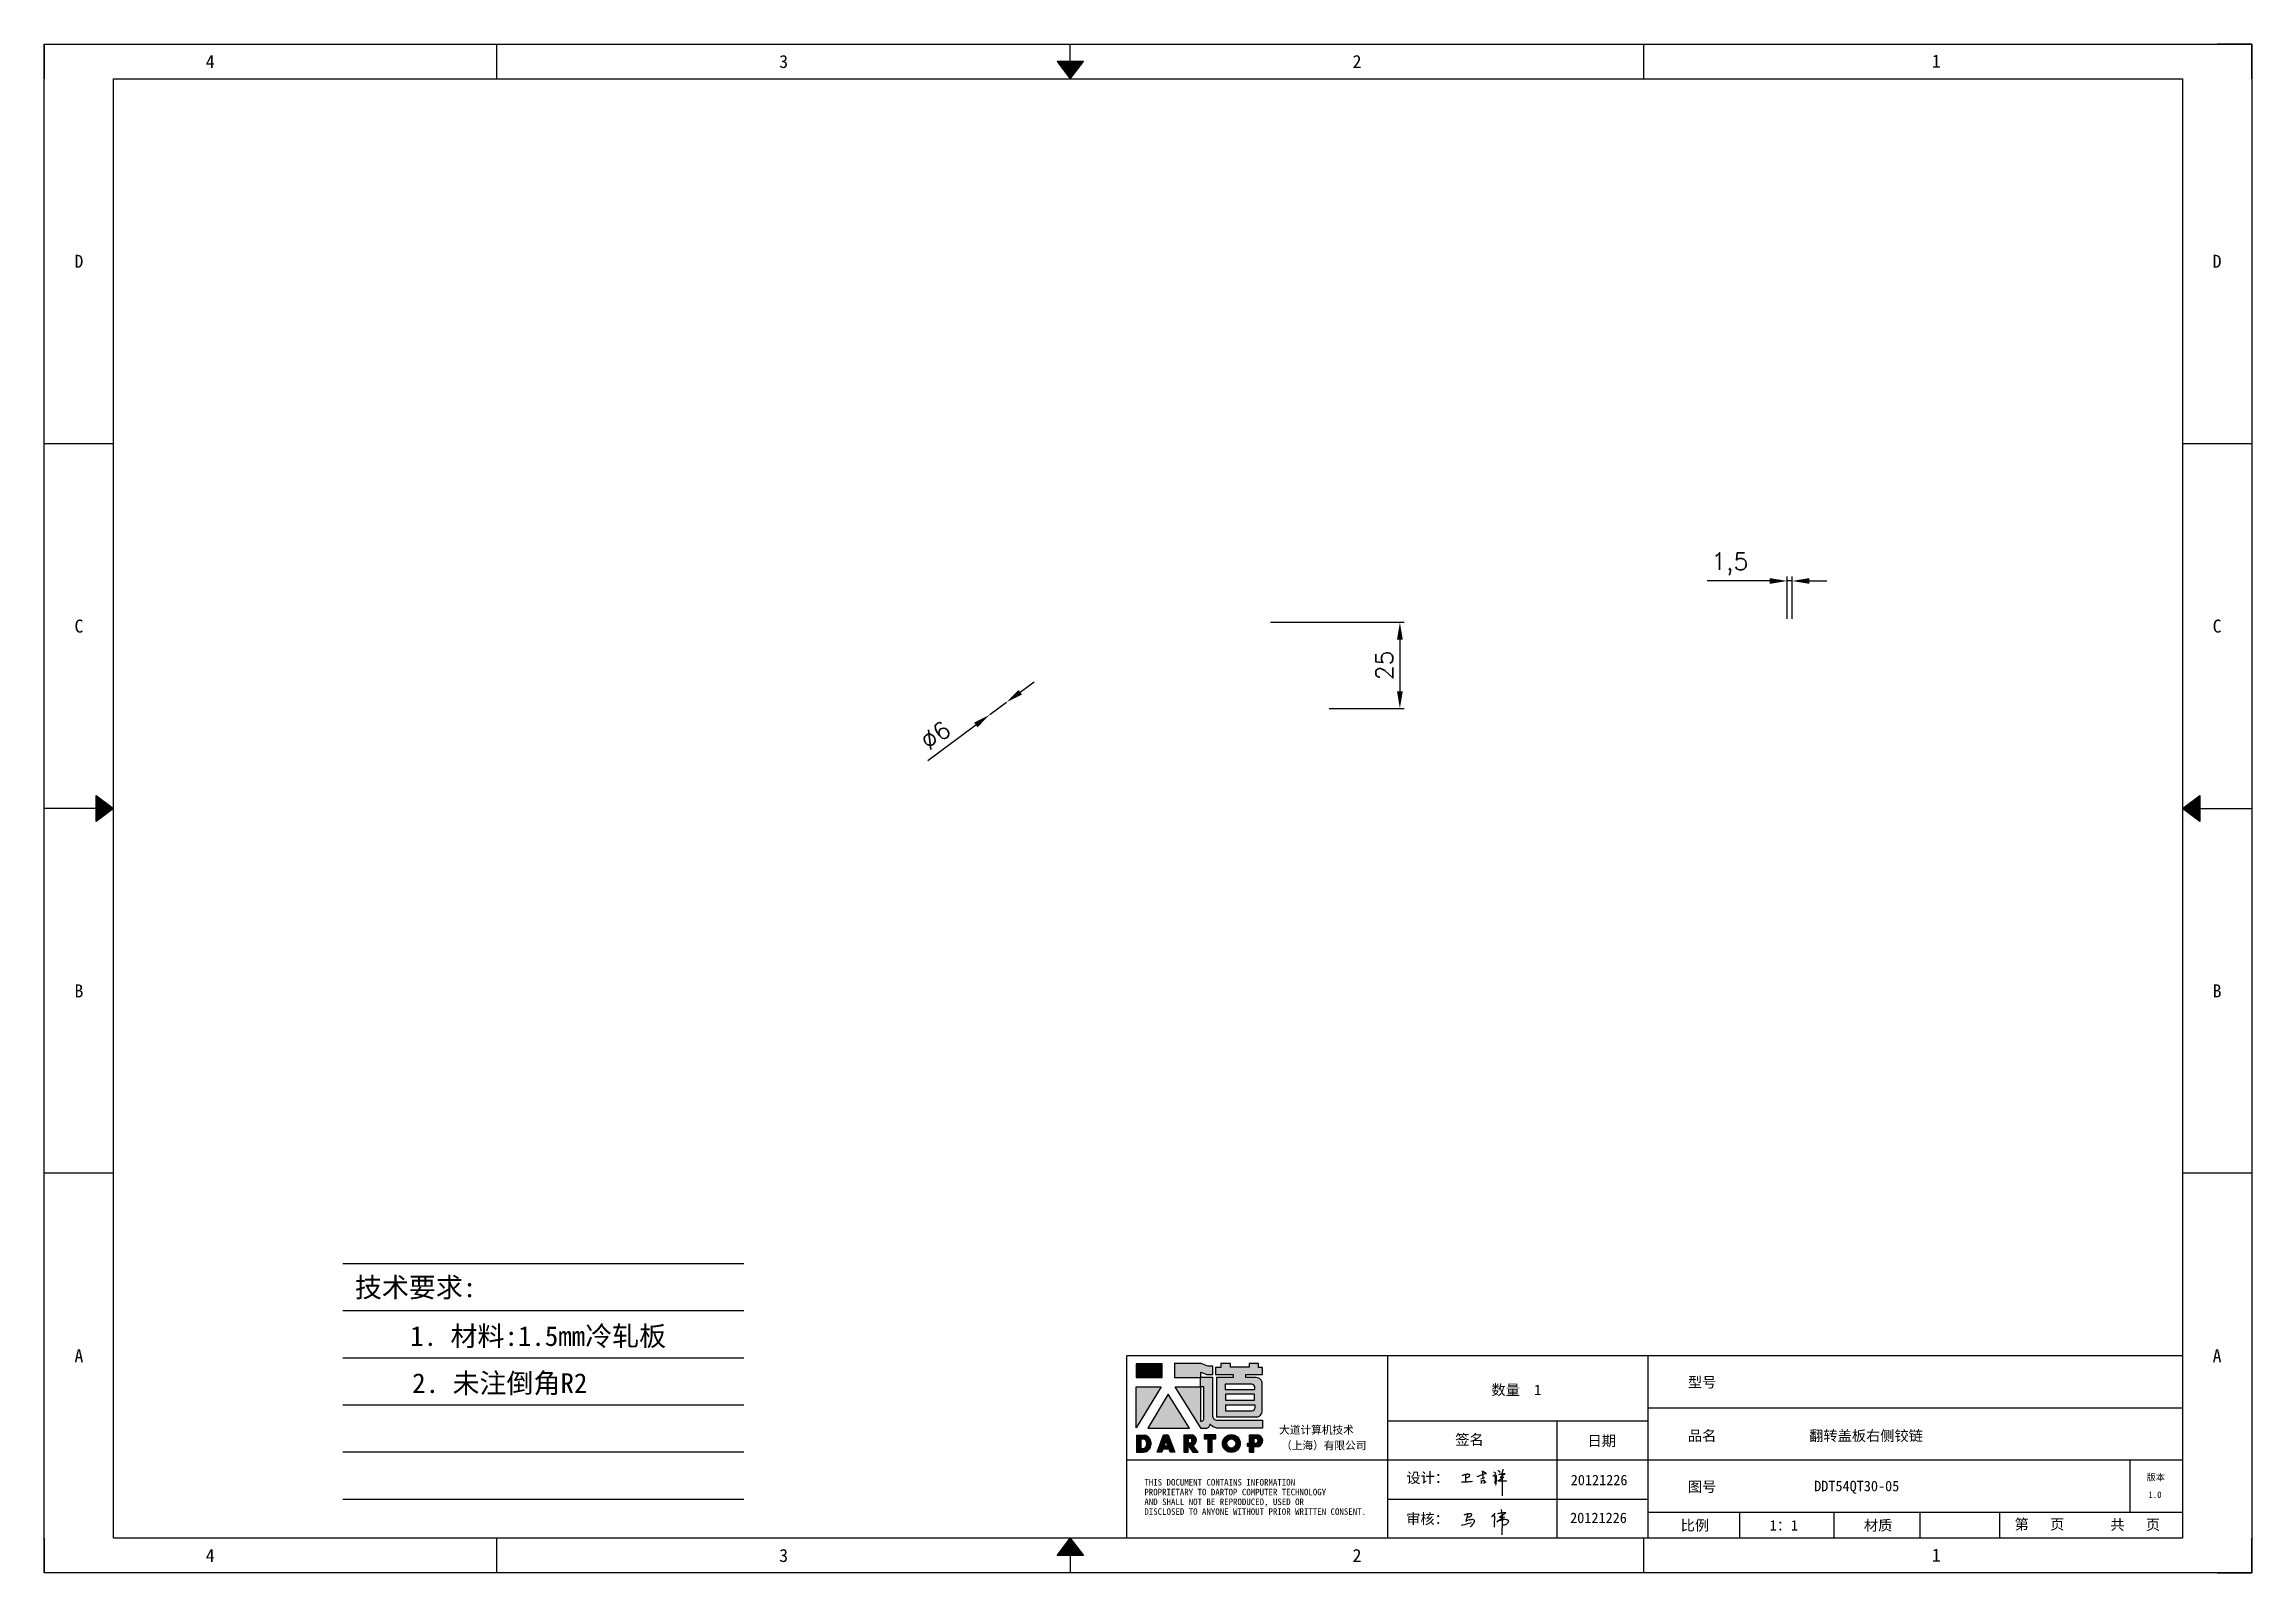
# Model space of a CAD drawing. Header units: millimetres. Extents: x 120943 to 145233, y 4425 to 40233.
# Drawn here: x 132099 to 132738, y 19337 to 19780 of the extents above; entities that cross this region are included whole.
import ezdxf
from ezdxf.enums import TextEntityAlignment as Align

# ---------------------------------------------------------------- set-up
doc = ezdxf.new("R2010")
doc.units = ezdxf.units.MM
doc.linetypes.add('DOT', pattern=[0.25, 0, -0.25])
doc.layers.add('4', color=7, linetype='Continuous')
doc.layers.add('print', color=30, linetype='Continuous')
doc.layers.add('dim', color=2, linetype='Continuous', lineweight=9)
doc.styles.add('Dartop', font='SIMFANG.TTF')
doc.styles.add('HZ', font='SimSun.ttf')
doc.styles.add('hzHT', font='SIMHEI.TTF')
doc.styles.get("Standard").update_dxf_attribs({"font": 'txt', "bigfont": 'gbcbig.shx'})
doc.dimstyles.new('small', dxfattribs={"dimtxt": 5, "dimasz": 5, "dimexe": 1.25, "dimexo": 1, "dimgap": 2, "dimtad": 1, "dimtxsty": 'Standard', "dimcen": 2.5, "dimadec": 0, "dimazin": 0, "dimtfac": 1, "dimtmove": 0, "dimatfit": 3, "dimfxl": 1, "dimarcsym": 0})

msp = doc.modelspace()

# ---------------------------------------------------------------- texts
at = {"color": 0}
for s, height, style, p in [('4', 3.777, 'Dartop', (132146.741, 19774.859)), ('3', 3.777, 'Dartop', (132312.929, 19774.859)), ('2', 3.777, 'Dartop', (132479.117, 19774.859)), ('1', 3.777, 'Dartop', (132647.027, 19774.979)), ('D', 3.777, 'Dartop', (132108.679, 19716.945)), ('D', 3.777, 'Dartop', (132728.4, 19716.945)), ('C', 3.777, 'Dartop', (132108.679, 19611.189)), ('C', 3.777, 'Dartop', (132728.4, 19611.189)), ('B', 3.777, 'Dartop', (132108.679, 19505.433)), ('B', 3.777, 'Dartop', (132728.4, 19505.433)), ('A', 3.777, 'Dartop', (132108.679, 19399.677)), ('A', 3.777, 'Dartop', (132728.4, 19399.677)), ('数量  1', 3.0216, 'hzHT', (132525.294, 19389.772)), ('型号', 3.0216, 'hzHT', (132579.147, 19391.991)), ('签名', 3.0216, 'hzHT', (132511.721, 19375.372)), ('日期', 3.0216, 'hzHT', (132550.062, 19375)), ('品名', 3.0216, 'hzHT', (132579.147, 19376.479)), ('翻转盖板右侧铰链', 3.0216, 'hzHT', (132626.655, 19376.479)), ('20121226', 3.0216, 'hzHT', (132549.286, 19363.641)), ('图号', 3.0216, 'hzHT', (132579.147, 19361.71)), ('DDT54QT30-05', 3.0216, 'hzHT', (132623.956, 19361.907)), ('版本', 1.8885, 'hzHT', (132710.628, 19364.447)), ('1.0', 1.8885, 'Dartop', (132710.401, 19359.4)), ('20121226', 3.0216, 'hzHT', (132549.106, 19352.677)), ('比例', 3.0216, 'hzHT', (132577.04, 19350.497)), ('1：1', 3.0216, 'hzHT', (132602.84, 19350.497)), ('材质', 3.0216, 'hzHT', (132630.165, 19350.497)), ('第   页', 3.0216, 'hzHT', (132676.907, 19350.811)), ('共   页', 3.0216, 'hzHT', (132704.663, 19350.7)), ('4', 3.777, 'Dartop', (132146.741, 19341.763)), ('3', 3.777, 'Dartop', (132312.929, 19341.763)), ('2', 3.777, 'Dartop', (132479.117, 19341.763)), ('1', 3.777, 'Dartop', (132647.027, 19341.883))]:
    msp.add_text(s, height=height, dxfattribs=dict(at, style=style)).set_placement(p, align=Align.MIDDLE_CENTER)
at = {"style": 'HZ'}
for s, p in [('技术要求:', (132206.264, 19419.497)), ('      1. 材料:1.5mm冷轧板  ', (132233.98, 19405.375)), ('2. 未注倒角R2       ', (132244.309, 19391.725))]:
    msp.add_text(s, height=5.733, dxfattribs=at).set_placement(p, align=Align.MIDDLE_CENTER)
at = {"color": 0, "style": 'hzHT'}
for s, height, p in [('THIS DOCUMENT CONTAINS INFORMATION', 1.8885, (132417.489, 19362.039)), ('设计：', 3.0216, (132493.417, 19362.783)), ('AND SHALL NOT BE REPRODUCED, USED OR', 1.8885, (132417.489, 19356.374)), ('PROPRIETARY TO DARTOP COMPUTER TECHNOLOGY', 1.8885, (132417.489, 19359.206)), ('DISCLOSED TO ANYONE WITHOUT PRIOR WRITTEN CONSENT.', 1.8885, (132417.489, 19353.541)), ('审核：', 3.0216, (132493.372, 19350.885))]:
    msp.add_text(s, height=height, dxfattribs=at).set_placement(p)
at = {"layer": '4', "color": 0, "style": 'hzHT'}
for s, p in [('大道计算机技术', (132456.548, 19377.039)), ('（上海）有限公司', (132457.118, 19372.522))]:
    msp.add_text(s, height=2.2662, dxfattribs=at).set_placement(p)

# ---------------------------------------------------------------- blocks, each defined once
blk = doc.blocks.new('*D1664')
at = {"layer": 'Defpoints', "color": 0}
for p in [(132377.49, 19589.07, 10.7), (132372.66, 19585.5, 10.7)]:
    blk.add_point(p, dxfattribs=at)
at = {"layer": 'dim', "color": 0, "lineweight": -2}
for p, q in [((132381.51, 19592.04), (132385.53, 19595.01)), ((132377.49, 19589.07), (132372.66, 19585.5)), ((132354.7, 19572.23), (132368.64, 19582.53))]:
    blk.add_line(p, q, dxfattribs=at)
at = {"layer": 'dim', "color": 0}
for points in [[(132381.01, 19592.71), (132382, 19591.37), (132377.49, 19589.07)], [(132368.14, 19583.2), (132369.13, 19581.86), (132372.66, 19585.5)]]:
    blk.add_solid(points, dxfattribs=at)
at = {"layer": 'dim', "color": 0, "insert": (132356.98, 19579.52), "char_height": 5, "attachment_point": 5, "rotation": 36.45241}
blk.add_mtext('∅6', dxfattribs=at)
blk = doc.blocks.new('*D1665')
at = {"layer": 'Defpoints', "color": 0}
for p in [(132453.07, 19612.29, -10.8), (132470.07, 19587.29, -7.3), (132491.54, 19587.29)]:
    blk.add_point(p, dxfattribs=at)
at = {"layer": 'dim', "color": 0, "lineweight": -2}
for p, q in [((132454.07, 19612.29), (132492.79, 19612.29)), ((132491.54, 19607.29), (132491.54, 19592.29)), ((132471.07, 19587.29), (132492.79, 19587.29))]:
    blk.add_line(p, q, dxfattribs=at)
at = {"layer": 'dim', "color": 0}
for points in [[(132490.71, 19607.29), (132492.38, 19607.29), (132491.54, 19612.29)], [(132490.71, 19592.29), (132492.38, 19592.29), (132491.54, 19587.29)]]:
    blk.add_solid(points, dxfattribs=at)
at = {"layer": 'dim', "color": 0, "insert": (132487.04, 19599.79), "char_height": 5, "attachment_point": 5, "rotation": 90}
blk.add_mtext('25', dxfattribs=at)
blk = doc.blocks.new('*D1666')
at = {"layer": 'Defpoints', "color": 0}
for p in [(132603.76, 19624.27), (132603.76, 19612.29, -674.27), (132605.26, 19612.29, -674.27)]:
    blk.add_point(p, dxfattribs=at)
at = {"layer": 'dim', "color": 0, "lineweight": -2}
for p, q in [((132603.76, 19613.29), (132603.76, 19625.52)), ((132605.26, 19613.29), (132605.26, 19625.52)), ((132598.76, 19624.27), (132580.6, 19624.27)), ((132605.26, 19624.27), (132603.76, 19624.27)), ((132610.26, 19624.27), (132615.26, 19624.27))]:
    blk.add_line(p, q, dxfattribs=at)
at = {"layer": 'dim', "color": 0}
for points in [[(132598.76, 19625.1), (132598.76, 19623.44), (132603.76, 19624.27)], [(132610.26, 19625.1), (132610.26, 19623.44), (132605.26, 19624.27)]]:
    blk.add_solid(points, dxfattribs=at)
at = {"layer": 'dim', "color": 0, "insert": (132587.18, 19629.19), "char_height": 5, "attachment_point": 5}
blk.add_mtext('1,5', dxfattribs=at)
blk = doc.blocks.new('*U439')
at = {"color": 254, "linetype": 'Continuous', "extrusion": (0, 0, -1)}
for points in [[(-17, 0.333), (-16.812, 0.25), (-17, 0.5)], [(-17, 0.333), (-17.188, 0.25), (-16.812, 0.25)], [(-17, 0.333), (-17, 0.5), (-17.188, 0.25)]]:
    blk.add_solid(points, dxfattribs=at)
blk = doc.blocks.new('*U438')
at = {"color": 254, "linetype": 'Continuous', "extrusion": (0, 0, -1)}
for points in [[(-33.167, 11), (-33, 11), (-33.25, 11.188)], [(-33.167, 11), (-33.25, 11.188), (-33.25, 10.812)], [(-33.167, 11), (-33.25, 10.812), (-33, 11)]]:
    blk.add_solid(points, dxfattribs=at)
blk = doc.blocks.new('*U440')
at = {"color": 254, "linetype": 'Continuous'}
for points in [[(17, 21.667), (17.188, 21.75), (16.812, 21.75)], [(17, 21.667), (16.812, 21.75), (17, 21.5)], [(17, 21.667), (17, 21.5), (17.188, 21.75)]]:
    blk.add_solid(points, dxfattribs=at)
blk = doc.blocks.new('*U437')
at = {"color": 254, "linetype": 'Continuous', "extrusion": (0, 0, -1)}
for points in [[(-0.833, 11), (-0.75, 10.812), (-0.75, 11.188)], [(-0.833, 11), (-0.75, 11.188), (-1, 11)], [(-0.833, 11), (-1, 11), (-0.75, 10.812)]]:
    blk.add_solid(points, dxfattribs=at)
blk = doc.blocks.new('dadao')
for p, q in [((48, 19.2), (44.9, 10.4)), ((44.9, 10.4), (51.2, 10.4)), ((51.2, 10.4), (48, 19.2))]:
    blk.add_line(p, q)
for points in [[(41.8, 121.6), (41.8, 143.7), (-0.4, 143.7), (-0.4, 121.6), (41.8, 121.6)], [(104.8, 122), (104.8, 130.3), (114.1, 126.3), (124.2, 126.3), (124.2, 139.6), (115.9, 139.6), (105.1, 143.9), (61.5, 143.9)], [(61.7, 144), (61.7, 121.3), (103.9, 121.3)], [(113.4, 38.7), (105.1, 38.7), (63, 106.5), (103.9, 106.5), (103.9, 120.9), (103.9, 121.3)], [(109.7, 53.6), (109.7, 106.2), (104.3, 106.2), (104.3, 50.4), (106.6, 50.4)], [(144.6, 94.4), (144.6, 84.8), (192, 84.8), (192, 94.1), (144.9, 94.1)], [(120.2, 45), (119.5, 45), (119.5, 44.6)], [(0, 28), (0, 0), (11.8, 0)], [(0.1, 28), (14, 28)], [(7.1, 21.8), (7.1, 6.1), (12, 6.1)], [(7.1, 21.8), (11.4, 21.8)], [(76.8, 28.2), (76.8, 0), (84.1, 0), (84.1, 11.1), (91.6, -0.1), (100.3, -0.1), (91.7, 11.1)], [(76.8, 28.2), (90.6, 28.2)], [(84, 22.7), (84, 15.3), (87.2, 15.3)], [(84, 22.7), (87.3, 22.7)], [(183.7, 0), (183.7, 9.6), (180.6, 9.6), (180.6, 14.9), (183.8, 14.9), (183.8, 28.1), (196.1, 28.1), (196.5, 28.1)], [(183.7, 0), (190.9, 0), (190.9, 9.6), (198.8, 9.6)], [(194.9, 22.3), (190.8, 22.3), (190.8, 15), (194.4, 15)]]:
    blk.add_lwpolyline(points)
blk.add_lwpolyline([(137.1, 144.2), (137.1, 137.9), (128.3, 137.9), (128.3, 126.5), (157.3, 126.5), (157.3, 121.5), (130.3, 121.5), (130.3, 57.5), (194.4, 57.5, 0.414214), (204.4, 67.5), (204.4, 111.3, 0.414214), (194.4, 121.3), (177.5, 121.3), (177.5, 126.3), (204.7, 126.3), (204.7, 137.7), (198.2, 137.7), (198.2, 143.9), (183.3, 143.9), (183.3, 138), (153, 138), (153, 144.2), (137.1, 144.2)], format="xyb", close=True)
for points in [[(104.8, 122), (123.4, 122), (123.4, 60, 0.414214), (131.4, 52), (204.8, 52), (204.8, 39.1), (131.7, 39.1)], [(144.3, 110.8), (144.3, 101.8), (192.3, 101.8), (192.3, 105.5, 0.414214), (187.3, 110.5), (144.3, 110.5)], [(144.6, 77), (144.6, 67.5), (187.6, 67.5, 0.414214), (192.6, 72.5), (192.6, 76.4), (144.6, 76.4)]]:
    blk.add_lwpolyline(points, format="xyb")
for points in [[(-0.3, 106.2), (40.4, 106.2), (-0.3, 39.7), (-0.3, 106.2)], [(51.7, 94.1), (18.4, 39.3), (86.2, 39.3)], [(43.8, 28.2), (51.8, 28.2), (62.6, -0.1), (55, -0.1), (53.2, 5), (42.9, 5), (41.1, 0), (33.6, 0)], [(110, 28.1), (110, 21.9), (116, 21.9), (116, -0.1), (123.2, -0.1), (123.2, 22), (129.2, 22), (129.2, 28.1), (110, 28.1)]]:
    blk.add_lwpolyline(points, close=True)
for radius in [14.5, 7.44]:
    blk.add_circle((154.2, 14.2), radius)
for centre, radius, start, end in [((99.2, 60.7), 12.6, 305.6399, 325.969), ((111.6, 46.7), 8.19, 282.9811, 347.6627), ((136, 61.7), 22.9, 226.7358, 259.3209), ((8.5, 13.9), 8.49, 294.2143, 69.7177), ((9.6, 14.2), 14.4, 278.6604, 72.3203), ((86.4, 19), 3.8, 282.527, 76.7196), ((88.6, 19.4), 8.95, 290.6073, 77.2124), ((193.7, 18.7), 3.8, 280.9891, 72.5513), ((195.7, 18.6), 9.51, 288.8959, 85.2442)]:
    blk.add_arc(centre, radius, start, end)
blk = doc.blocks.new('h')
for p, q in [((20768.1, -2360.9), (20773, -2359.1)), ((20769.5, -2366.9), (20769.8, -2370.6)), ((20769.8, -2370.6), (20770.9, -2378)), ((20770.9, -2378), (20771.5, -2370.6)), ((20772.4, -2369.3), (20774.9, -2367.8)), ((20773, -2359.1), (20784.1, -2355.2)), ((20773.3, -2331.8), (20775.3, -2338.7)), ((20789.1, -2340.9), (20773.5, -2331.9)), ((20775.3, -2338.7), (20775.6, -2351.2)), ((20775.6, -2351.2), (20775.5, -2357.3)), ((20782.2, -2369.2), (20780, -2377.1)), ((20780, -2377.1), (20788.3, -2371.3)), ((20780.1, -2366.4), (20780.8, -2366.4)), ((20781.9, -2367.4), (20782.2, -2369.2)), ((20845.7, -2343.5), (20848.4, -2353)), ((20848.9, -2370.3), (20847.9, -2424)), ((20848.4, -2353), (20848.9, -2370.3))]:
    blk.add_line(p, q)
for points in [[(20696.6, -2372.4, 0.002073), (20710.6, -2371.9, 0.016137), (20719.6, -2371.3, 0.008314), (20736.9, -2369.3)], [(20699.1, -2348.2, -0.029745), (20704.6, -2345.4, -0.046842), (20708.4, -2344.2, -0.00919), (20714.3, -2343, -0.018517), (20717.2, -2342.5, -0.037841), (20720.3, -2342.4, -0.039541), (20723.2, -2342.8, -0.149785), (20726, -2344.3, -0.204935), (20726.9, -2346.6, -0.074872), (20726.5, -2348.3, -0.061615), (20725.6, -2350.3, -0.034204), (20723.8, -2352.6, -0.045776), (20722.3, -2354.1, -0.054985), (20720.4, -2355.3, -0.036348), (20717.3, -2356.5, -0.067752), (20715.7, -2356.8, -0.043553), (20713.2, -2356.7)], [(20755, -2351.9, -0.024077), (20759.9, -2350.1, -0.013147), (20768.7, -2346.5, -0.00522), (20775.4, -2344.1, -0.018517), (20777.3, -2343.4, -0.008274), (20786.3, -2341, -0.039541), (20788.3, -2340.8, -0.079216), (20789.4, -2341, -0.204935)], [(20813.5, -2350.1, 0.007348), (20815.9, -2348.7, 0.008421), (20818, -2347.3, 0.009459), (20819.7, -2346.2, -0.016325), (20820.7, -2345.5, -0.173771), (20821.8, -2345.3, -0.085159), (20823.9, -2346, -0.125883), (20826, -2347.9, -0.160659), (20826.6, -2350.1, -0.010447), (20826.5, -2352.3, -0.008247), (20826.2, -2355.1, -0.002698), (20825.3, -2374, 0.001562), (20823.9, -2383.7, 0.016137)], [(20816.8, -2335, -0.053561), (20819.6, -2336.1, -0.075272), (20821.3, -2337.3, -0.005295), (20822.5, -2338.5, -0.009337), (20823.1, -2339.1, -0.026146), (20823.7, -2339.8, -0.016644), (20824.5, -2340.9)], [(20832.1, -2329.2, -0.053561), (20834.9, -2330.3, -0.075272), (20836.7, -2331.5, -0.005295), (20837.8, -2332.6, -0.009337), (20838.5, -2333.3, -0.026146), (20839, -2334, -0.016644), (20839.8, -2335.1)], [(20836, -2343.7, -0.02797), (20842.1, -2342.6, -0.048868), (20845.6, -2342.2, -0.00919), (20851.1, -2341.4, -0.018517), (20853.9, -2341.1, -0.037841), (20856.7, -2341.2, -0.039541), (20859.4, -2341.6, -0.018282), (20840.6, -2354.7, -0.000937)], [(20847.6, -2340.2, 0.021784), (20849.6, -2335.9, 0.028296), (20850.8, -2332.4, 0.008136), (20851.9, -2328.2, 0.028913), (20852.2, -2327, 0.08193), (20852.1, -2325.9, 0.075058), (20851.7, -2324.7, 0.275043)]]:
    blk.add_lwpolyline(points, format="xyb")
for points in [[(20711.3, -2343.5), (20711.3, -2343.5), (20711.5, -2355.8), (20710.7, -2368), (20710.6, -2371.9)], [(20821.5, -2350.6), (20822.4, -2359.2), (20822.2, -2364.9), (20821.7, -2369), (20821.3, -2376.3), (20823.6, -2368.5), (20827.2, -2366.3), (20829.5, -2366.3)], [(20840.6, -2354.7), (20850, -2354.7), (20855, -2354.3), (20845.9, -2361.1), (20840.5, -2364), (20833, -2367.5), (20863.2, -2367.4), (20865.9, -2367.3)]]:
    blk.add_lwpolyline(points)
for centre, radius, start, end in [((20773.7, -2371.2), 2.3, 121.9907, 163.60158), ((20787.5, -2406), 40.3, 100.61827, 108.24823), ((20780.8, -2367.6), 1.15, 9.4675, 90)]:
    blk.add_arc(centre, radius, start, end)

# ---------------------------------------------------------------- dimensions: what is measured, and where the dimension line sits
at = {"layer": 'dim'}
for base, p1, p2, angle, picture, middle in [((132603.764, 19624.27, 10.184), (132605.264, 19612.286, -664.09), (132603.764, 19612.286, -664.09), 180, '*D1666', (132587.18, 19629.187, 10.184)), ((132491.544, 19587.286, 10.184), (132453.073, 19612.286, -0.621), (132470.073, 19587.286, 2.879), 90, '*D1665', (132487.044, 19599.786, 10.184))]:
    dim = msp.add_linear_dim(base=base, p1=p1, p2=p2, angle=angle, dimstyle='small', override={"dimpost": '\\X'}, dxfattribs=at)
    dim.commit()
    dim.dimension.update_dxf_attribs({"geometry": picture, "text_midpoint": middle})
dim = msp.add_diameter_dim_2p(p1=(132377.486, 19589.068, 20.879), p2=(132372.66, 19585.504, 20.879), dimstyle='small', override={"dimpost": '\\X'}, dxfattribs=at)
dim.commit()
dim.dimension.update_dxf_attribs({"geometry": '*D1664', "text_midpoint": (132356.982, 19579.518, 10.184)})

# ---------------------------------------------------------------- hatches: boundary and pattern name
for points in [[(132422.631, 19397.338), (132415.097, 19397.338), (132415.097, 19393.402), (132422.631, 19393.402)], [(132422.388, 19390.648), (132415.117, 19390.648), (132415.117, 19378.776)], [(132424.404, 19388.493), (132418.46, 19378.697), (132430.563, 19378.697)], [(132438.248, 19376.693), (132434.808, 19376.693), (132434.808, 19375.601), (132435.881, 19375.601), (132435.881, 19371.669), (132437.166, 19371.669), (132437.166, 19375.604), (132438.248, 19375.604)]]:
    msp.add_hatch(color=0).paths.add_polyline_path(points)
h = msp.add_hatch(color=0)
h.paths.add_polyline_path([(132433.889, 19394.946), (132435.552, 19394.227), (132437.35, 19394.227), (132437.35, 19396.607), (132435.867, 19396.607), (132433.934, 19397.37), (132426.191, 19397.37), (132426.191, 19393.346), (132433.725, 19393.346), (132433.725, 19393.265), (132433.725, 19390.693), (132426.419, 19390.693), (132433.934, 19378.599), (132435.422, 19378.599, 0.2793748), (132436.508, 19379.655), (132436.508, 19379.711), (132436.639, 19379.711, 0.1431454), (132438.688, 19378.668), (132451.747, 19378.668), (132451.747, 19380.962), (132438.632, 19380.962, -0.4142136), (132437.204, 19382.39), (132437.204, 19393.473), (132433.889, 19393.473)])
h.paths.add_polyline_path([(132433.801, 19390.641), (132434.758, 19390.641), (132434.758, 19381.255, -0.0889357), (132434.203, 19380.684), (132433.798, 19380.684)], flags=16)
h = msp.add_hatch(color=0)
h.paths.add_polyline_path([(132451.724, 19396.273), (132450.562, 19396.273), (132450.562, 19397.379), (132447.906, 19397.379), (132447.906, 19396.329), (132442.485, 19396.329), (132442.485, 19397.434), (132439.645, 19397.434), (132439.645, 19396.308), (132438.076, 19396.308), (132438.076, 19394.271), (132443.254, 19394.271), (132443.254, 19393.369), (132438.429, 19393.369), (132438.429, 19381.96), (132449.883, 19381.96, 0.4142136), (132451.669, 19383.745), (132451.669, 19391.559, 0.4142136), (132449.883, 19393.344), (132446.855, 19393.344), (132446.855, 19394.229), (132451.724, 19394.229)])
h.paths.add_polyline_path([(132448.618, 19391.41, -0.4142136), (132449.511, 19390.517), (132449.511, 19389.863), (132440.935, 19389.863), (132440.935, 19391.41)], flags=16)
h.paths.add_polyline_path([(132449.456, 19388.481), (132449.456, 19386.823), (132440.991, 19386.823), (132440.991, 19388.481)], flags=16)
h.paths.add_polyline_path([(132449.566, 19385.331), (132449.566, 19384.621, -0.4142136), (132448.673, 19383.728), (132440.991, 19383.728), (132440.991, 19385.331)], flags=16)
h = msp.add_hatch(color=0)
h.paths.add_polyline_path([(132417.665, 19376.675), (132415.171, 19376.675), (132415.171, 19371.684), (132417.271, 19371.684, 0.7930159)])
h.paths.add_polyline_path([(132417.308, 19372.777), (132416.436, 19372.777), (132416.436, 19375.582), (132417.212, 19375.582, -0.6713609)], flags=16)
h = msp.add_hatch(color=0)
h.paths.add_polyline_path([(132424.423, 19376.716), (132422.999, 19376.716), (132421.168, 19371.679), (132422.517, 19371.679), (132422.834, 19372.571), (132424.661, 19372.571), (132424.985, 19371.668), (132426.344, 19371.668)])
h.paths.add_polyline_path([(132424.312, 19373.534), (132423.18, 19373.534), (132423.735, 19375.116)], flags=16)
h = msp.add_hatch(color=0)
h.paths.add_polyline_path([(132431.342, 19376.712), (132428.889, 19376.712), (132428.889, 19371.676), (132430.185, 19371.676), (132430.185, 19373.673), (132431.518, 19371.658), (132433.084, 19371.658), (132431.551, 19373.66, 0.7440549)])
h.paths.add_polyline_path([(132430.173, 19374.418), (132430.173, 19375.741), (132430.753, 19375.741, -0.796809), (132430.744, 19374.418)], flags=16)
h = msp.add_hatch(color=0)
h.paths.add_polyline_path([(132440.118, 19374.212, 1), (132445.289, 19374.212, 1)])
h.paths.add_polyline_path([(132444.032, 19374.212, -1), (132441.375, 19374.212, -1)], flags=16)
h = msp.add_hatch(color=0)
h.paths.add_polyline_path([(132450.25, 19376.7), (132450.175, 19376.7), (132447.988, 19376.7), (132447.988, 19374.35), (132447.408, 19374.35), (132447.408, 19373.396), (132447.979, 19373.396), (132447.979, 19371.685), (132449.256, 19371.685), (132449.256, 19373.403), (132450.659, 19373.403, 0.8123038)])
h.paths.add_polyline_path([(132449.237, 19374.356), (132449.237, 19375.671), (132449.963, 19375.671, -0.7782134), (132449.889, 19374.356)], flags=16)

# ---------------------------------------------------------------- linework, layer by layer
at = {"color": 0, "linetype": 'DOT'}
for p, q in [((132098.607, 19779.895), (132728.4, 19779.895)), ((132098.607, 19346.799), (132098.607, 19769.823)), ((132738.472, 19769.823), (132738.472, 19346.799)), ((132728.4, 19336.727), (132098.607, 19336.727))]:
    msp.add_line(p, q, dxfattribs=at)
at = {"color": 0}
for p, q in [((132098.607, 19779.895), (132098.607, 19769.823)), ((132229.835, 19769.823), (132229.835, 19779.895)), ((132396.023, 19774.859), (132396.023, 19779.895)), ((132562.211, 19769.823), (132562.211, 19779.895)), ((132738.472, 19779.895), (132728.4, 19779.895)), ((132738.472, 19769.823), (132738.472, 19779.895)), ((132118.751, 19346.799), (132118.751, 19769.823)), ((132118.751, 19769.823), (132718.328, 19769.823)), ((132718.328, 19769.823), (132718.328, 19346.799)), ((132118.751, 19664.067), (132098.607, 19664.067)), ((132738.472, 19664.067), (132718.328, 19664.067)), ((132113.715, 19558.311), (132098.607, 19558.311)), ((132723.364, 19558.311), (132738.472, 19558.311)), ((132118.751, 19452.555), (132098.607, 19452.555)), ((132738.472, 19452.555), (132718.328, 19452.555)), ((132718.328, 19399.677), (132412.39, 19399.677)), ((132412.39, 19346.799), (132412.39, 19399.677)), ((132487.93, 19399.677), (132487.93, 19346.799)), ((132563.47, 19346.799), (132563.47, 19399.677)), ((132563.47, 19384.569), (132718.328, 19384.569)), ((132487.93, 19380.792), (132563.47, 19380.792)), ((132537.031, 19380.792), (132537.031, 19346.799)), ((132412.39, 19369.461), (132487.93, 19369.461)), ((132487.93, 19369.461), (132718.328, 19369.461)), ((132703.22, 19354.353), (132703.22, 19369.461)), ((132487.93, 19358.13), (132563.47, 19358.13)), ((132563.47, 19354.353), (132718.328, 19354.353)), ((132590.047, 19346.799), (132590.047, 19354.353)), ((132617.437, 19346.799), (132617.437, 19354.353)), ((132642.336, 19346.799), (132642.336, 19354.353)), ((132665.45, 19346.799), (132665.45, 19354.353)), ((132098.607, 19346.799), (132098.607, 19336.727)), ((132718.328, 19346.799), (132118.751, 19346.799)), ((132229.835, 19336.727), (132229.835, 19346.799)), ((132562.211, 19336.727), (132562.211, 19346.799)), ((132738.472, 19336.727), (132738.472, 19346.799)), ((132396.023, 19341.763), (132396.023, 19336.727)), ((132728.4, 19336.727), (132738.472, 19336.727))]:
    msp.add_line(p, q, dxfattribs=at)
for p, q in [((132520.372, 19351.965), (132519.629, 19351.564)), ((132520.906, 19352.251), (132520.372, 19351.965)), ((132520.402, 19352.851), (132521.346, 19352.851)), ((132521.849, 19352.897), (132520.906, 19352.251)), ((132520.94, 19355.091), (132521.157, 19353.281)), ((132521.192, 19351.944), (132521.112, 19347.784)), ((132521.157, 19353.281), (132521.192, 19351.944)), ((132521.346, 19352.851), (132521.849, 19352.897))]:
    msp.add_line(p, q)
for points in [[(132396.023, 19769.823), (132399.8, 19774.859), (132392.246, 19774.859), (132396.023, 19769.823)], [(132118.751, 19558.311), (132113.715, 19554.534), (132113.715, 19562.088), (132118.751, 19558.311)], [(132718.328, 19558.311), (132723.364, 19562.088), (132723.364, 19554.534), (132718.328, 19558.311)], [(132396.023, 19346.799), (132399.8, 19341.763), (132392.246, 19341.763), (132396.023, 19346.799)]]:
    msp.add_lwpolyline(points, close=True, dxfattribs=at)
for points in [[(132510.196, 19353.504, -0.029745), (132510.628, 19353.721, -0.0468422), (132510.92, 19353.815, -0.0091902), (132511.377, 19353.907, -0.0185172), (132511.605, 19353.94, -0.0378406), (132511.841, 19353.948, -0.0395413), (132512.066, 19353.92, -0.1497852), (132512.285, 19353.8, -0.2049352), (132512.352, 19353.627, -0.0748717), (132512.326, 19353.49, -0.0616146), (132512.252, 19353.338, -0.0342039), (132512.117, 19353.16, -0.0457759), (132511.996, 19353.045, -0.054985), (132511.849, 19352.953, -0.0363479), (132511.607, 19352.856, -0.0677521), (132511.486, 19352.835, -0.0435534), (132511.295, 19352.845)], [(132519.629, 19351.564, -0.029745), (132520.303, 19351.901, -0.0468422), (132520.759, 19352.048, -0.0091902), (132521.471, 19352.192, -0.0185172), (132521.828, 19352.243, -0.0378406), (132522.196, 19352.255, -0.0395413), (132522.546, 19352.212, -0.1497852), (132522.887, 19352.025, -0.2049352), (132522.992, 19351.754, -0.0748717), (132522.952, 19351.541, -0.0616146), (132522.836, 19351.305, -0.0342039), (132522.625, 19351.026, -0.0457759), (132522.437, 19350.846, -0.054985), (132522.209, 19350.703, -0.0363479), (132521.831, 19350.552, -0.0677521), (132521.641, 19350.52, -0.0435534), (132521.344, 19350.535)], [(132519.939, 19353.965, -0.0279703), (132520.549, 19354.078, -0.0488679), (132520.903, 19354.115, -0.0091902), (132521.459, 19354.198, -0.0185172), (132521.737, 19354.223, -0.0378406), (132522.022, 19354.217, -0.0395413), (132522.291, 19354.169, -0.0182819), (132520.402, 19352.851, -0.0009369)]]:
    msp.add_lwpolyline(points, format="xyb")
msp.add_lwpolyline([(132511.148, 19353.863), (132511.148, 19353.863), (132511.004, 19352.978), (132510.766, 19352.146), (132510.611, 19351.635)])
for centre, radius, start, end in [((132509.091, 19352.099), 1.596, 281.076982, 291.212632), ((132473.991, 19494.575), 148.319, 283.91895, 284.971512), ((132513.05, 19347.413), 4.876, 113.202449, 120.017497), ((132511.905, 19350.083), 1.971, 102.47486, 113.202449), ((132514.762, 19337.172), 15.195, 100.36867, 102.47486), ((132511.588, 19351.352), 1.257, 283.816254, 294.030509), ((132512.701, 19348.435), 3.745, 96.125337, 100.36867), ((132511.856, 19350.73), 0.58, 294.836428, 309.901134), ((132504.124, 19357.864), 11.096, 316.919563, 320.58866), ((132512.502, 19350.294), 1.875, 87.457037, 96.125337), ((132512.509, 19350.451), 1.717, 78.399567, 87.457037), ((132510.412, 19352.473), 2.821, 324.094808, 331.378357), ((132512.751, 19351.633), 0.511, 44.324655, 78.399567), ((132512.601, 19351.366), 0.377, 319.573073, 337.48549), ((132511.563, 19352.196), 1.694, 324.910666, 333.348429), ((132512.387, 19351.888), 0.825, 326.76781, 340.871018), ((132512.914, 19351.792), 0.284, 357.998393, 44.324655), ((132512.637, 19351.802), 0.561, 340.871018, 357.998393), ((132514.407, 19359.496), 7.458, 299.265464, 300.9495), ((132531.303, 19296.984), 57.583, 102.46592, 103.2053), ((132492.061, 19380.819), 38.128, 313.366132, 315.296084), ((132639.303, 19332.585), 121.7, 171.410173, 171.768083), ((132518.878, 19352.966), 0.244, 52.375745, 91.291159), ((132304.43, 19359.883), 214.732, 357.565664, 358.057278), ((132518.795, 19353.004), 0.279, 357.196828, 33.705179), ((132512.506, 19353.415), 6.583, 352.912546, 354.802684), ((132514.975, 19353.191), 4.103, 354.802684, 357.196828)]:
    msp.add_arc(centre, radius, start, end)
at = {"layer": 'Defpoints'}
for p, q in [((132185.15, 19426.385), (132301.409, 19426.385)), ((132185.15, 19412.735), (132301.409, 19412.735)), ((132185.15, 19412.735), (132301.409, 19412.735)), ((132185.15, 19399.085), (132301.409, 19399.085)), ((132185.15, 19385.435), (132301.409, 19385.435)), ((132185.15, 19371.785), (132301.409, 19371.785)), ((132185.15, 19358.135), (132301.409, 19358.135))]:
    msp.add_line(p, q, dxfattribs=at)
at = {"layer": 'print'}
msp.add_lwpolyline([(132098.607, 19779.895), (132738.472, 19779.895), (132738.472, 19336.727), (132098.607, 19336.727)], close=True, dxfattribs=at)

# ---------------------------------------------------------------- block references
at = {"color": 0, "linetype": 'Continuous', "xscale": 20.14402654906928, "yscale": 20.14402654906928, "zscale": 20.14402654906928}
for name, p in [('*U440', (132053.575, 19336.727)), ('*U437', (132098.607, 19336.727)), ('*U438', (132053.575, 19336.727)), ('*U439', (132053.575, 19336.727))]:
    msp.add_blockref(name, p, dxfattribs=at)
at = {"color": 0}
for name, p, xscale, yscale, zscale in [('dadao', (132415.171, 19371.684), 0.1785493262164481, 0.1785493262164481, 0.1785493262164481), ('h', (130905.975, 19546.861), 0.07747410198493163, 0.07747410198493163, 0.07747410198493163)]:
    msp.add_blockref(name, p, dxfattribs=dict(at, xscale=xscale, yscale=yscale, zscale=zscale))

msp.set_redraw_order([(e.dxf.handle, doc.entitydb.next_handle()) for e in msp.query("TEXT MTEXT ATTDEF DIMENSION ARC_DIMENSION")])  # texts and dimensions are drawn at this point

doc.saveas('drawing.dxf')
